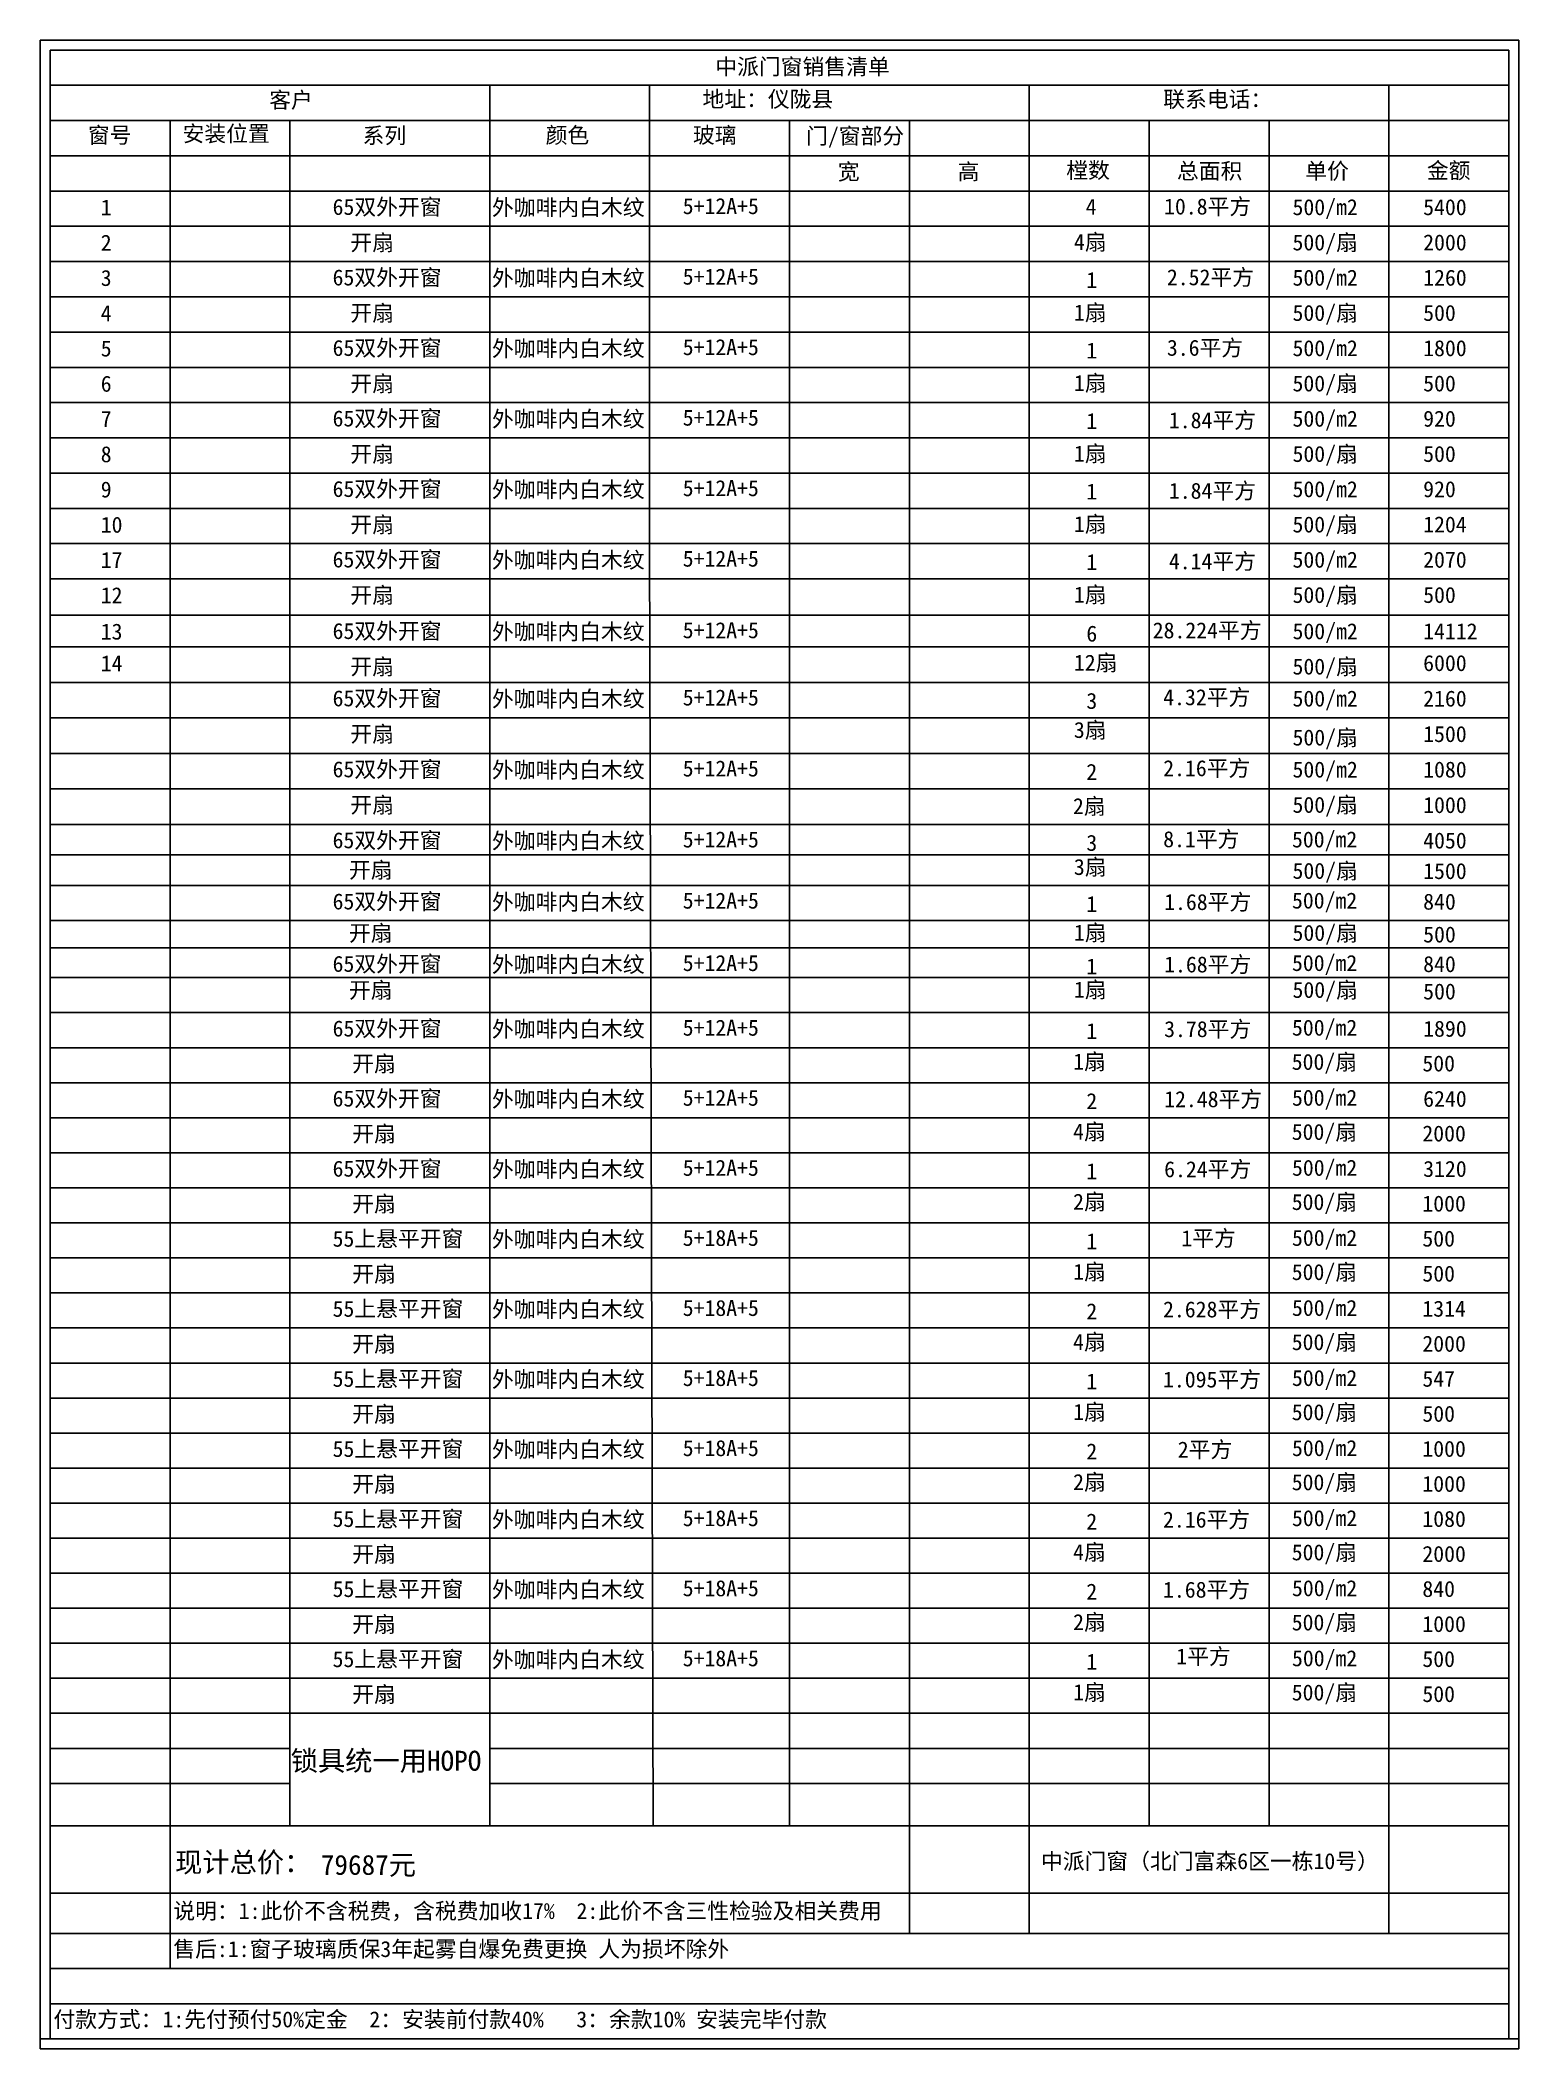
# Model space of a CAD drawing. Header units: inches. Extents: x -138455 to 599497, y -747149 to 13167.
# Drawn here: x 88577 to 95977, y -74723 to -64668 of the extents above; entities that cross this region are included whole.
import ezdxf

# ---------------------------------------------------------------- set-up
doc = ezdxf.new("R2010")
doc.units = ezdxf.units.IN
doc.header["$MEASUREMENT"] = 0
doc.layers.add('0 @ 1', color=7, linetype='Continuous')
doc.styles.add('Annotative', font='arialbd.ttf')

msp = doc.modelspace()

# ---------------------------------------------------------------- texts
at = {"layer": '0 @ 1', "attachment_point": 1, "style": 'Annotative'}
for s, width, heights, insert, char_height in [('{\\fSimSun|b1|i0|c134|p2;中派门窗销售清单}', 1381.442, [0], (91955.4, -64760.4), 80), ('{\\fSimSun|b1|i0|c134|p2;客户}', 485.592, [0], (89722.9, -64927.1), 80), ('{\\fSimSun|b1|i0|c134|p2;地址：仪陇县}', 1564.514, [0], (91891.2, -64922.9), 80), ('{\\fSimSun|b1|i0|c134|p2;联系电话：}', 603.897, [0], (94196.8, -64923.2), 80), ('{\\fSimSun|b1|i0|c134|p2;窗号}', 485.592, [0], (88815.4, -65102.9), 80), ('{\\fSimSun|b1|i0|c134|p2;安装位置}', 485.592, [0], (89289.3, -65095.8), 80), ('{\\fSimSun|b1|i0|c134|p2;系列}', 485.592, [0], (90190.2, -65105.1), 80), ('{\\fSimSun|b1|i0|c134|p2;颜色}', 485.592, [0], (91106.1, -65103.2), 80), ('{\\fSimSun|b1|i0|c134|p2;玻璃}', 485.592, [0], (91843.5, -65103.2), 80), ('{\\fSimSun|b1|i0|c134|p2;门/窗部分}', 603.897, [0], (92409.9, -65107.1), 80), ('{\\fSimSun|b1|i0|c134|p2;宽}', 603.897, [0], (92568.3, -65285.9), 80), ('{\\fSimSun|b1|i0|c134|p2;高}', 603.897, [0], (93168.3, -65285.9), 80), ('{\\fSimSun|b1|i0|c134|p2;樘数}', 603.897, [0], (93711.6, -65278.8), 80), ('{\\fSimSun|b1|i0|c134|p2;总面积}', 603.897, [0], (94265.5, -65282.7), 80), ('{\\fSimSun|b1|i0|c134|p2;单价}', 603.897, [0], (94907.9, -65282.7), 80), ('{\\fSimSun|b1|i0|c134|p2;金额}', 603.897, [0], (95516.5, -65279.9), 80), ('{\\fSimSun|b1|i0|c134|p2;65双外开窗}', 921.091, [0], (90040.1, -65462.5), 80), ('{\\fSimSun|b1|i0|c134|p2;外咖啡内白木纹}', 840.838, [0], (90837.7, -65465.2), 80), ('{\\fSimSun|b1|i0|c134|p2;10.8平方}', 753.781, [0], (94201.3, -65460.4), 80), ('{\\fSimSun|b1|i0|c134|p2;1}', 485.592, [0], (88879.8, -65465.2), 80), ('{\\fSimSun|b1|i0|c134|p2;5+12A+5}', 753.781, [0], (91792.4, -65458.5), 80), ('{\\fSimSun|b1|i0|c134|p2;4}', 753.781, [0], (93809.1, -65461.7), 80), ('{\\fSimSun|b1|i0|c134|p2;500/m2}', 753.781, [0], (94844.2, -65463.7), 80), ('{\\fSimSun|b1|i0|c134|p2;5400}', 753.781, [0], (95498.1, -65463.7), 80), ('{\\fSimSun|b1|i0|c134|p2;2}', 485.592, [0], (88879.8, -65641.7), 80), ('{\\fSimSun|b1|i0|c134|p2;开扇}', 921.091, [0], (90129, -65640.8), 80), ('{\\fSimSun|b1|i0|c134|p2;4扇}', 753.781, [0], (93750, -65638.2), 80), ('{\\fSimSun|b1|i0|c134|p2;500/扇}', 753.781, [0], (94844.2, -65640.2), 80), ('{\\fSimSun|b1|i0|c134|p2;2000}', 753.781, [0], (95498.1, -65640.2), 80), ('{\\fSimSun|b1|i0|c134|p2;3}', 485.592, [0], (88879.8, -65818.1), 80), ('{\\fSimSun|b1|i0|c134|p2;65双外开窗}', 921.091, [0], (90040.1, -65815.5), 80), ('{\\fSimSun|b1|i0|c134|p2;外咖啡内白木纹}', 840.838, [0], (90837.7, -65818.2), 80), ('{\\fSimSun|b1|i0|c134|p2;5+12A+5}', 753.781, [0], (91792.4, -65811.5), 80), ('{\\fSimSun|b1|i0|c134|p2;1}', 753.781, [0], (93812.3, -65828.3), 80), ('{\\fSimSun|b1|i0|c134|p2;2.52平方}', 753.781, [0], (94215.5, -65814.7), 80), ('{\\fSimSun|b1|i0|c134|p2;500/m2}', 753.781, [0], (94844.2, -65816.7), 80), ('{\\fSimSun|b1|i0|c134|p2;1260}', 753.781, [0], (95498.1, -65816.7), 80), ('{\\fSimSun|b1|i0|c134|p2;4}', 485.592, [0], (88879.8, -65994.6), 80), ('{\\fSimSun|b1|i0|c134|p2;开扇}', 921.091, [0], (90129, -65993.7), 80), ('{\\fSimSun|b1|i0|c134|p2;1扇}', 753.781, [0], (93750, -65991.1), 80), ('{\\fSimSun|b1|i0|c134|p2;500/扇}', 753.781, [0], (94844.2, -65993.1), 80), ('{\\fSimSun|b1|i0|c134|p2;500}', 753.781, [0], (95498.1, -65993.1), 80), ('{\\fSimSun|b1|i0|c134|p2;65双外开窗}', 921.091, [0], (90040.1, -66168.4), 80), ('{\\fSimSun|b1|i0|c134|p2;外咖啡内白木纹}', 840.838, [0], (90837.7, -66171.1), 80), ('{\\fSimSun|b1|i0|c134|p2;3.6平方}', 753.781, [0], (94215.5, -66167.6), 80), ('{\\fSimSun|b1|i0|c134|p2;5}', 485.592, [0], (88879.8, -66171.1), 80), ('{\\fSimSun|b1|i0|c134|p2;5+12A+5}', 753.781, [0], (91792.4, -66164.4), 80), ('{\\fSimSun|b1|i0|c134|p2;1}', 753.781, [0], (93812.3, -66181.3), 80), ('{\\fSimSun|b1|i0|c134|p2;500/m2}', 753.781, [0], (94844.2, -66169.6), 80), ('{\\fSimSun|b1|i0|c134|p2;1800}', 753.781, [0], (95498.1, -66169.6), 80), ('{\\fSimSun|b1|i0|c134|p2;6}', 485.592, [0], (88879.8, -66347.6), 80), ('{\\fSimSun|b1|i0|c134|p2;开扇}', 921.091, [0], (90129, -66346.6), 80), ('{\\fSimSun|b1|i0|c134|p2;1扇}', 753.781, [0], (93750, -66344.1), 80), ('{\\fSimSun|b1|i0|c134|p2;500/扇}', 753.781, [0], (94844.2, -66346.1), 80), ('{\\fSimSun|b1|i0|c134|p2;500}', 753.781, [0], (95498.1, -66346.1), 80), ('{\\fSimSun|b1|i0|c134|p2;7}', 485.592, [0], (88879.8, -66524), 80), ('{\\fSimSun|b1|i0|c134|p2;65双外开窗}', 921.091, [0], (90040.1, -66521.4), 80), ('{\\fSimSun|b1|i0|c134|p2;外咖啡内白木纹}', 840.838, [0], (90837.7, -66524), 80), ('{\\fSimSun|b1|i0|c134|p2;5+12A+5}', 753.781, [0], (91792.4, -66517.4), 80), ('{\\fSimSun|b1|i0|c134|p2;1}', 753.781, [0], (93812.3, -66534.2), 80), ('{\\fSimSun|b1|i0|c134|p2;1.84平方}', 753.781, [0], (94225.4, -66530.5), 80), ('{\\fSimSun|b1|i0|c134|p2;500/m2}', 753.781, [0], (94844.2, -66522.6), 80), ('{\\fSimSun|b1|i0|c134|p2;920}', 753.781, [0], (95498.1, -66522.6), 80), ('{\\fSimSun|b1|i0|c134|p2;8}', 485.592, [0], (88879.8, -66700.5), 80), ('{\\fSimSun|b1|i0|c134|p2;开扇}', 921.091, [0], (90129, -66699.6), 80), ('{\\fSimSun|b1|i0|c134|p2;1扇}', 753.781, [0], (93750, -66697), 80), ('{\\fSimSun|b1|i0|c134|p2;500/扇}', 753.781, [0], (94844.2, -66699), 80), ('{\\fSimSun|b1|i0|c134|p2;500}', 753.781, [0], (95498.1, -66699), 80), ('{\\fSimSun|b1|i0|c134|p2;65双外开窗}', 921.091, [0], (90040.1, -66874.3), 80), ('{\\fSimSun|b1|i0|c134|p2;9}', 485.592, [0], (88879.8, -66877), 80), ('{\\fSimSun|b1|i0|c134|p2;外咖啡内白木纹}', 840.838, [0], (90837.7, -66877), 80), ('{\\fSimSun|b1|i0|c134|p2;5+12A+5}', 753.781, [0], (91792.4, -66870.3), 80), ('{\\fSimSun|b1|i0|c134|p2;1}', 753.781, [0], (93812.3, -66887.1), 80), ('{\\fSimSun|b1|i0|c134|p2;1.84平方}', 753.781, [0], (94225.4, -66883.5), 80), ('{\\fSimSun|b1|i0|c134|p2;500/m2}', 753.781, [0], (94844.2, -66875.5), 80), ('{\\fSimSun|b1|i0|c134|p2;920}', 753.781, [0], (95498.1, -66875.5), 80), ('{\\fSimSun|b1|i0|c134|p2;10}', 485.592, [0], (88879.8, -67053.4), 80), ('{\\fSimSun|b1|i0|c134|p2;开扇}', 921.091, [0], (90129, -67052.5), 80), ('{\\fSimSun|b1|i0|c134|p2;1扇}', 753.781, [0], (93750, -67050), 80), ('{\\fSimSun|b1|i0|c134|p2;500/扇}', 753.781, [0], (94844.2, -67052), 80), ('{\\fSimSun|b1|i0|c134|p2;1204}', 753.781, [0], (95498.1, -67052), 80), ('{\\fSimSun|b1|i0|c134|p2;17}', 485.592, [0], (88879.8, -67229.9), 80), ('{\\fSimSun|b1|i0|c134|p2;65双外开窗}', 921.091, [0], (90040.1, -67227.2), 80), ('{\\fSimSun|b1|i0|c134|p2;外咖啡内白木纹}', 840.838, [0], (90837.7, -67229.9), 80), ('{\\fSimSun|b1|i0|c134|p2;5+12A+5}', 753.781, [0], (91792.4, -67223.2), 80), ('{\\fSimSun|b1|i0|c134|p2;1}', 753.781, [0], (93812.3, -67240.1), 80), ('{\\fSimSun|b1|i0|c134|p2;4.14平方}', 753.781, [0], (94225.4, -67236.4), 80), ('{\\fSimSun|b1|i0|c134|p2;500/m2}', 753.781, [0], (94844.2, -67228.4), 80), ('{\\fSimSun|b1|i0|c134|p2;2070}', 753.781, [0], (95498.1, -67228.4), 80), ('{\\fSimSun|b1|i0|c134|p2;12}', 485.592, [0], (88879.8, -67406.4), 80), ('{\\fSimSun|b1|i0|c134|p2;开扇}', 921.091, [0], (90129, -67405.5), 80), ('{\\fSimSun|b1|i0|c134|p2;1扇}', 753.781, [0], (93750, -67402.9), 80), ('{\\fSimSun|b1|i0|c134|p2;500/扇}', 753.781, [0], (94844.2, -67404.9), 80), ('{\\fSimSun|b1|i0|c134|p2;500}', 753.781, [0], (95498.1, -67404.9), 80), ('{\\fSimSun|b1|i0|c134|p2;13}', 485.592, [0], (88879.8, -67588.2), 80), ('{\\fSimSun|b1|i0|c134|p2;65双外开窗}', 921.091, [0], (90040.1, -67585.5), 80), ('{\\fSimSun|b1|i0|c134|p2;外咖啡内白木纹}', 840.838, [0], (90837.7, -67588.2), 80), ('{\\fSimSun|b1|i0|c134|p2;5+12A+5}', 753.781, [0], (91792.4, -67581.5), 80), ('{\\fSimSun|b1|i0|c134|p2;6}', 753.781, [0], (93812.3, -67598.3), 80), ('{\\fSimSun|b1|i0|c134|p2;28.224平方}', 753.781, [0], (94144.5, -67582.2), 80), ('{\\fSimSun|b1|i0|c134|p2;500/m2}', 753.781, [0], (94844.2, -67586.7), 80), ('{\\fSimSun|b1|i0|c134|p2;14112}', 753.781, [0], (95498.1, -67586.7), 80), ('{\\fSimSun|b1|i0|c134|p2;14}', 485.592, [0], (88879.8, -67747.3), 80), ('{\\fSimSun|b1|i0|c134|p2;开扇}', 921.091, [0], (90129, -67763.7), 80), ('{\\fSimSun|b1|i0|c134|p2;12扇}', 753.781, [0], (93750, -67743.8), 80), ('{\\fSimSun|b1|i0|c134|p2;500/扇}', 753.781, [0], (94844.2, -67763.2), 80), ('{\\fSimSun|b1|i0|c134|p2;6000}', 753.781, [0], (95498.1, -67745.8), 80), ('{\\fSimSun|b1|i0|c134|p2;65双外开窗}', 921.091, [0], (90040.1, -67922.3), 80), ('{\\fSimSun|b1|i0|c134|p2;外咖啡内白木纹}', 840.838, [0], (90837.7, -67925), 80), ('{\\fSimSun|b1|i0|c134|p2;5+12A+5}', 753.781, [0], (91792.4, -67918.3), 80), ('{\\fSimSun|b1|i0|c134|p2;3}', 753.781, [0], (93812.3, -67935.1), 80), ('{\\fSimSun|b1|i0|c134|p2;4.32平方}', 753.781, [0], (94197.1, -67916.8), 80), ('{\\fSimSun|b1|i0|c134|p2;500/m2}', 753.781, [0], (94844.2, -67923.5), 80), ('{\\fSimSun|b1|i0|c134|p2;2160}', 753.781, [0], (95498.1, -67923.5), 80), ('{\\fSimSun|b1|i0|c134|p2;3扇}', 753.781, [0], (93750, -68080.6), 80), ('{\\fSimSun|b1|i0|c134|p2;开扇}', 921.091, [0], (90129, -68100.5), 80), ('{\\fSimSun|b1|i0|c134|p2;500/扇}', 753.781, [0], (94844.2, -68118.5), 80), ('{\\fSimSun|b1|i0|c134|p2;1500}', 753.781, [0], (95498.1, -68101.1), 80), ('{\\fSimSun|b1|i0|c134|p2;65双外开窗}', 921.091, [0], (90040.1, -68277.6), 80), ('{\\fSimSun|b1|i0|c134|p2;外咖啡内白木纹}', 840.838, [0], (90837.7, -68280.3), 80), ('{\\fSimSun|b1|i0|c134|p2;2.16平方}', 753.781, [0], (94197.1, -68272.1), 80), ('{\\fSimSun|b1|i0|c134|p2;5+12A+5}', 753.781, [0], (91792.4, -68273.6), 80), ('{\\fSimSun|b1|i0|c134|p2;2}', 753.781, [0], (93812.3, -68290.4), 80), ('{\\fSimSun|b1|i0|c134|p2;500/m2}', 753.781, [0], (94844.2, -68278.8), 80), ('{\\fSimSun|b1|i0|c134|p2;1080}', 753.781, [0], (95498.1, -68278.8), 80), ('{\\fSimSun|b1|i0|c134|p2;开扇}', 921.091, [0], (90129, -68455.8), 80), ('{\\fSimSun|b1|i0|c134|p2;2扇}', 753.781, [0], (93745.3, -68462.1), 80), ('{\\fSimSun|b1|i0|c134|p2;500/扇}', 753.781, [0], (94844.2, -68455.3), 80), ('{\\fSimSun|b1|i0|c134|p2;1000}', 753.781, [0], (95498.1, -68456.4), 80), ('{\\fSimSun|b1|i0|c134|p2;65双外开窗}', 921.091, [0], (90040.1, -68632.9), 80), ('{\\fSimSun|b1|i0|c134|p2;外咖啡内白木纹}', 840.838, [0], (90837.7, -68635.6), 80), ('{\\fSimSun|b1|i0|c134|p2;5+12A+5}', 753.781, [0], (91792.4, -68628.9), 80), ('{\\fSimSun|b1|i0|c134|p2;3}', 753.781, [0], (93812.3, -68645.7), 80), ('{\\fSimSun|b1|i0|c134|p2;8.1平方}', 753.781, [0], (94197.1, -68627.5), 80), ('{\\fSimSun|b1|i0|c134|p2;500/m2}', 753.781, [0], (94841.5, -68628.7), 80), ('{\\fSimSun|b1|i0|c134|p2;4050}', 753.781, [0], (95498.1, -68634.1), 80), ('{\\fSimSun|b1|i0|c134|p2;开扇}', 921.091, [0], (90121.8, -68781.6), 80), ('{\\fSimSun|b1|i0|c134|p2;3扇}', 753.781, [0], (93750, -68766.5), 80), ('{\\fSimSun|b1|i0|c134|p2;500/扇}', 753.781, [0], (94844.2, -68785.8), 80), ('{\\fSimSun|b1|i0|c134|p2;1500}', 753.781, [0], (95498.1, -68787), 80), ('{\\fSimSun|b1|i0|c134|p2;65双外开窗}', 921.091, [0], (90040.1, -68939), 80), ('{\\fSimSun|b1|i0|c134|p2;外咖啡内白木纹}', 840.838, [0], (90837.7, -68941.6), 80), ('{\\fSimSun|b1|i0|c134|p2;5+12A+5}', 753.781, [0], (91792.4, -68935), 80), ('{\\fSimSun|b1|i0|c134|p2;1}', 753.781, [0], (93812.3, -68951.8), 80), ('{\\fSimSun|b1|i0|c134|p2;1.68平方}', 753.781, [0], (94201.8, -68942), 80), ('{\\fSimSun|b1|i0|c134|p2;500/m2}', 753.781, [0], (94841.5, -68934.7), 80), ('{\\fSimSun|b1|i0|c134|p2;840}', 753.781, [0], (95498.1, -68940.2), 80), ('{\\fSimSun|b1|i0|c134|p2;开扇}', 921.091, [0], (90121.8, -69097.5), 80), ('{\\fSimSun|b1|i0|c134|p2;1扇}', 753.781, [0], (93750, -69095), 80), ('{\\fSimSun|b1|i0|c134|p2;500/扇}', 753.781, [0], (94844.2, -69096.4), 80), ('{\\fSimSun|b1|i0|c134|p2;500}', 753.781, [0], (95498.1, -69104.3), 80), ('{\\fSimSun|b1|i0|c134|p2;65双外开窗}', 921.091, [0], (90040.1, -69251.4), 80), ('{\\fSimSun|b1|i0|c134|p2;外咖啡内白木纹}', 840.838, [0], (90837.7, -69254.1), 80), ('{\\fSimSun|b1|i0|c134|p2;5+12A+5}', 753.781, [0], (91792.4, -69247.4), 80), ('{\\fSimSun|b1|i0|c134|p2;1}', 753.781, [0], (93812.3, -69264.2), 80), ('{\\fSimSun|b1|i0|c134|p2;1.68平方}', 753.781, [0], (94201.8, -69254.4), 80), ('{\\fSimSun|b1|i0|c134|p2;500/m2}', 753.781, [0], (94841.5, -69247.2), 80), ('{\\fSimSun|b1|i0|c134|p2;840}', 753.781, [0], (95498.1, -69252.6), 80), ('{\\fSimSun|b1|i0|c134|p2;开扇}', 921.091, [0], (90121.8, -69382.9), 80), ('{\\fSimSun|b1|i0|c134|p2;1扇}', 753.781, [0], (93750, -69380.4), 80), ('{\\fSimSun|b1|i0|c134|p2;500/扇}', 753.781, [0], (94844.2, -69381.8), 80), ('{\\fSimSun|b1|i0|c134|p2;500}', 753.781, [0], (95498.1, -69389.7), 80), ('{\\fSimSun|b1|i0|c134|p2;65双外开窗}', 921.091, [0], (90040.1, -69575.1), 80), ('{\\fSimSun|b1|i0|c134|p2;外咖啡内白木纹}', 840.838, [0], (90837.7, -69577.8), 80), ('{\\fSimSun|b1|i0|c134|p2;5+12A+5}', 753.781, [0], (91792.4, -69571.1), 80), ('{\\fSimSun|b1|i0|c134|p2;3.78平方}', 753.781, [0], (94201.8, -69578.1), 80), ('{\\fSimSun|b1|i0|c134|p2;500/m2}', 753.781, [0], (94841.5, -69570.9), 80), ('{\\fSimSun|b1|i0|c134|p2;1890}', 753.781, [0], (95498.1, -69576.3), 80), ('{\\fSimSun|b1|i0|c134|p2;1}', 753.781, [0], (93812.3, -69587.9), 80), ('{\\fSimSun|b1|i0|c134|p2;开扇}', 921.091, [0], (90138, -69751.1), 80), ('{\\fSimSun|b1|i0|c134|p2;1扇}', 753.781, [0], (93746, -69740.7), 80), ('{\\fSimSun|b1|i0|c134|p2;500/扇}', 753.781, [0], (94840.2, -69742.1), 80), ('{\\fSimSun|b1|i0|c134|p2;500}', 753.781, [0], (95494, -69749.9), 80), ('{\\fSimSun|b1|i0|c134|p2;65双外开窗}', 921.091, [0], (90040.1, -69925.8), 80), ('{\\fSimSun|b1|i0|c134|p2;外咖啡内白木纹}', 840.838, [0], (90837.7, -69928.5), 80), ('{\\fSimSun|b1|i0|c134|p2;5+12A+5}', 753.781, [0], (91792.4, -69921.8), 80), ('{\\fSimSun|b1|i0|c134|p2;2}', 753.781, [0], (93812.3, -69938.7), 80), ('{\\fSimSun|b1|i0|c134|p2;12.48平方}', 753.781, [0], (94201.8, -69928.9), 80), ('{\\fSimSun|b1|i0|c134|p2;500/m2}', 753.781, [0], (94841.5, -69921.6), 80), ('{\\fSimSun|b1|i0|c134|p2;6240}', 753.781, [0], (95498.1, -69927), 80), ('{\\fSimSun|b1|i0|c134|p2;4扇}', 753.781, [0], (93746, -70091.4), 80), ('{\\fSimSun|b1|i0|c134|p2;500/扇}', 753.781, [0], (94840.2, -70092.8), 80), ('{\\fSimSun|b1|i0|c134|p2;开扇}', 921.091, [0], (90138, -70101.9), 80), ('{\\fSimSun|b1|i0|c134|p2;2000}', 753.781, [0], (95494, -70100.7), 80), ('{\\fSimSun|b1|i0|c134|p2;65双外开窗}', 921.091, [0], (90040.1, -70276.6), 80), ('{\\fSimSun|b1|i0|c134|p2;外咖啡内白木纹}', 840.838, [0], (90837.7, -70279.2), 80), ('{\\fSimSun|b1|i0|c134|p2;5+12A+5}', 753.781, [0], (91792.4, -70272.5), 80), ('{\\fSimSun|b1|i0|c134|p2;6.24平方}', 753.781, [0], (94201.8, -70279.6), 80), ('{\\fSimSun|b1|i0|c134|p2;500/m2}', 753.781, [0], (94841.5, -70272.3), 80), ('{\\fSimSun|b1|i0|c134|p2;3120}', 753.781, [0], (95498.1, -70277.8), 80), ('{\\fSimSun|b1|i0|c134|p2;1}', 753.781, [0], (93812.3, -70289.4), 80), ('{\\fSimSun|b1|i0|c134|p2;开扇}', 921.091, [0], (90138, -70452.6), 80), ('{\\fSimSun|b1|i0|c134|p2;2扇}', 753.781, [0], (93746, -70442.1), 80), ('{\\fSimSun|b1|i0|c134|p2;500/扇}', 753.781, [0], (94840.2, -70443.6), 80), ('{\\fSimSun|b1|i0|c134|p2;1000}', 753.781, [0], (95494, -70451.4), 80), ('{\\fSimSun|b1|i0|c134|p2;55上悬平开窗}', 880.911, [138.1], (90040.1, -70627.3), 80), ('{\\fSimSun|b1|i0|c134|p2;外咖啡内白木纹}', 840.838, [0], (90837.7, -70630), 80), ('{\\fSimSun|b1|i0|c134|p2;5+18A+5}', 753.781, [0], (91792.4, -70623.3), 80), ('{\\fSimSun|b1|i0|c134|p2;1}', 753.781, [0], (93812.3, -70640.1), 80), ('{\\fSimSun|b1|i0|c134|p2;1平方}', 753.781, [0], (94288, -70624.9), 80), ('{\\fSimSun|b1|i0|c134|p2;500/m2}', 753.781, [0], (94841.5, -70623.1), 80), ('{\\fSimSun|b1|i0|c134|p2;500}', 753.781, [0], (95494, -70626.8), 80), ('{\\fSimSun|b1|i0|c134|p2;1扇}', 753.781, [0], (93746, -70792.9), 80), ('{\\fSimSun|b1|i0|c134|p2;500/扇}', 753.781, [0], (94840.2, -70794.3), 80), ('{\\fSimSun|b1|i0|c134|p2;开扇}', 921.091, [0], (90138, -70803.3), 80), ('{\\fSimSun|b1|i0|c134|p2;500}', 753.781, [0], (95494, -70802.1), 80), ('{\\fSimSun|b1|i0|c134|p2;55上悬平开窗}', 880.911, [138.1], (90040.1, -70978), 80), ('{\\fSimSun|b1|i0|c134|p2;外咖啡内白木纹}', 840.838, [0], (90837.7, -70980.7), 80), ('{\\fSimSun|b1|i0|c134|p2;5+18A+5}', 753.781, [0], (91792.4, -70974), 80), ('{\\fSimSun|b1|i0|c134|p2;2.628平方}', 753.781, [0], (94196.2, -70981.2), 80), ('{\\fSimSun|b1|i0|c134|p2;500/m2}', 753.781, [0], (94841.5, -70973.8), 80), ('{\\fSimSun|b1|i0|c134|p2;1314}', 753.781, [0], (95494, -70977.5), 80), ('{\\fSimSun|b1|i0|c134|p2;2}', 753.781, [0], (93812.3, -70990.9), 80), ('{\\fSimSun|b1|i0|c134|p2;开扇}', 921.091, [0], (90138, -71154.1), 80), ('{\\fSimSun|b1|i0|c134|p2;4扇}', 753.781, [0], (93746, -71143.6), 80), ('{\\fSimSun|b1|i0|c134|p2;500/扇}', 753.781, [0], (94840.2, -71145), 80), ('{\\fSimSun|b1|i0|c134|p2;2000}', 753.781, [0], (95494, -71152.9), 80), ('{\\fSimSun|b1|i0|c134|p2;55上悬平开窗}', 880.911, [138.1], (90040.1, -71328.7), 80), ('{\\fSimSun|b1|i0|c134|p2;外咖啡内白木纹}', 840.838, [0], (90837.7, -71331.4), 80), ('{\\fSimSun|b1|i0|c134|p2;5+18A+5}', 753.781, [0], (91792.4, -71324.7), 80), ('{\\fSimSun|b1|i0|c134|p2;1}', 753.781, [0], (93812.3, -71341.6), 80), ('{\\fSimSun|b1|i0|c134|p2;1.095平方}', 753.781, [0], (94196.2, -71332), 80), ('{\\fSimSun|b1|i0|c134|p2;500/m2}', 753.781, [0], (94841.5, -71324.5), 80), ('{\\fSimSun|b1|i0|c134|p2;547}', 753.781, [0], (95494, -71328.2), 80), ('{\\fSimSun|b1|i0|c134|p2;1扇}', 753.781, [0], (93746, -71494.3), 80), ('{\\fSimSun|b1|i0|c134|p2;500/扇}', 753.781, [0], (94840.2, -71495.8), 80), ('{\\fSimSun|b1|i0|c134|p2;开扇}', 921.091, [0], (90138, -71504.8), 80), ('{\\fSimSun|b1|i0|c134|p2;500}', 753.781, [0], (95494, -71503.6), 80), ('{\\fSimSun|b1|i0|c134|p2;55上悬平开窗}', 880.911, [138.1], (90040.1, -71679.5), 80), ('{\\fSimSun|b1|i0|c134|p2;外咖啡内白木纹}', 840.838, [0], (90837.7, -71682.2), 80), ('{\\fSimSun|b1|i0|c134|p2;5+18A+5}', 753.781, [0], (91792.4, -71675.5), 80), ('{\\fSimSun|b1|i0|c134|p2;2平方}', 753.781, [0], (94269.9, -71682.7), 80), ('{\\fSimSun|b1|i0|c134|p2;500/m2}', 753.781, [0], (94841.5, -71675.3), 80), ('{\\fSimSun|b1|i0|c134|p2;1000}', 753.781, [0], (95494, -71679), 80), ('{\\fSimSun|b1|i0|c134|p2;2}', 753.781, [0], (93812.3, -71692.3), 80), ('{\\fSimSun|b1|i0|c134|p2;开扇}', 921.091, [0], (90138, -71855.5), 80), ('{\\fSimSun|b1|i0|c134|p2;2扇}', 753.781, [0], (93746, -71845.1), 80), ('{\\fSimSun|b1|i0|c134|p2;500/扇}', 753.781, [0], (94840.2, -71846.5), 80), ('{\\fSimSun|b1|i0|c134|p2;1000}', 753.781, [0], (95494, -71854.3), 80), ('{\\fSimSun|b1|i0|c134|p2;55上悬平开窗}', 880.911, [138.1], (90040.1, -72030.2), 80), ('{\\fSimSun|b1|i0|c134|p2;外咖啡内白木纹}', 840.838, [0], (90837.7, -72032.9), 80), ('{\\fSimSun|b1|i0|c134|p2;5+18A+5}', 753.781, [0], (91792.4, -72026.2), 80), ('{\\fSimSun|b1|i0|c134|p2;2}', 753.781, [0], (93812.3, -72043), 80), ('{\\fSimSun|b1|i0|c134|p2;2.16平方}', 753.781, [0], (94196.2, -72033.4), 80), ('{\\fSimSun|b1|i0|c134|p2;500/m2}', 753.781, [0], (94841.5, -72026), 80), ('{\\fSimSun|b1|i0|c134|p2;1080}', 753.781, [0], (95494, -72029.7), 80), ('{\\fSimSun|b1|i0|c134|p2;4扇}', 753.781, [0], (93746, -72195.8), 80), ('{\\fSimSun|b1|i0|c134|p2;500/扇}', 753.781, [0], (94840.2, -72197.2), 80), ('{\\fSimSun|b1|i0|c134|p2;开扇}', 921.091, [0], (90138, -72206.3), 80), ('{\\fSimSun|b1|i0|c134|p2;2000}', 753.781, [0], (95494, -72205.1), 80), ('{\\fSimSun|b1|i0|c134|p2;55上悬平开窗}', 880.911, [138.1], (90040.1, -72380.9), 80), ('{\\fSimSun|b1|i0|c134|p2;外咖啡内白木纹}', 840.838, [0], (90837.7, -72383.6), 80), ('{\\fSimSun|b1|i0|c134|p2;5+18A+5}', 753.781, [0], (91792.4, -72376.9), 80), ('{\\fSimSun|b1|i0|c134|p2;1.68平方}', 753.781, [0], (94196.2, -72384.2), 80), ('{\\fSimSun|b1|i0|c134|p2;500/m2}', 753.781, [0], (94841.5, -72376.7), 80), ('{\\fSimSun|b1|i0|c134|p2;840}', 753.781, [0], (95494, -72380.4), 80), ('{\\fSimSun|b1|i0|c134|p2;2}', 753.781, [0], (93812.3, -72393.8), 80), ('{\\fSimSun|b1|i0|c134|p2;开扇}', 921.091, [0], (90138, -72557), 80), ('{\\fSimSun|b1|i0|c134|p2;2扇}', 753.781, [0], (93746, -72546.5), 80), ('{\\fSimSun|b1|i0|c134|p2;500/扇}', 753.781, [0], (94840.2, -72548), 80), ('{\\fSimSun|b1|i0|c134|p2;1000}', 753.781, [0], (95494, -72555.8), 80), ('{\\fSimSun|b1|i0|c134|p2;55上悬平开窗}', 880.911, [138.1], (90040.1, -72731.7), 80), ('{\\fSimSun|b1|i0|c134|p2;外咖啡内白木纹}', 840.838, [0], (90837.7, -72734.4), 80), ('{\\fSimSun|b1|i0|c134|p2;5+18A+5}', 753.781, [0], (91792.4, -72727.7), 80), ('{\\fSimSun|b1|i0|c134|p2;1}', 753.781, [0], (93812.3, -72744.5), 80), ('{\\fSimSun|b1|i0|c134|p2;1平方}', 753.781, [0], (94262.5, -72718.3), 80), ('{\\fSimSun|b1|i0|c134|p2;500/m2}', 753.781, [0], (94841.5, -72727.5), 80), ('{\\fSimSun|b1|i0|c134|p2;500}', 753.781, [0], (95494, -72731.1), 80), ('{\\fSimSun|b1|i0|c134|p2;开扇}', 921.091, [0], (90138, -72907.7), 80), ('{\\fSimSun|b1|i0|c134|p2;1扇}', 753.781, [0], (93746, -72897.3), 80), ('{\\fSimSun|b1|i0|c134|p2;500/扇}', 753.781, [0], (94840.2, -72898.7), 80), ('{\\fSimSun|b1|i0|c134|p2;500}', 753.781, [0], (95494, -72906.5), 80), ('{\\fSimSun|b1|i0|c134|p2;锁具统一用HOPO}', 2644.65, [0], (89830.5, -73230.4), 100), ('{\\fSimSun|b1|i0|c134|p2;现计总价：}', 693.131, [0], (89251.7, -73738.8), 100), ('{\\fSimSun|b1|i0|c134|p2;79687元 }', 2644.65, [0], (89981.1, -73751.6), 100), ('{\\fSimSun|b1|i0|c134|p2;中派门窗（北门富森6区一栋10号）}', 1756.126, [0], (93585.3, -73743.1), 80), ('{\\fSimSun|b1|i0|c134|p2;说明：1:此价不含税费，含税费加收17%  2:此价不含三性检验及相关费用}', 3920.385, [0], (89243, -73992.1), 80), ('{\\fSimSun|b1|i0|c134|p2;售后:1:窗子玻璃质保3年起雾自爆免费更换 人为损坏除外  }', 6510.182, [0], (89243, -74183), 80), ('{\\fSimSun|b1|i0|c134|p2;付款方式：1:先付预付50%定金  2：安装前付款40%   3：余款10% 安装完毕付款}', 6510.182, [0], (88643, -74535), 80)]:
    msp.add_mtext_dynamic_manual_height_columns(s, width=width, gutter_width=903.5, heights=heights, dxfattribs=dict(at, insert=insert, char_height=char_height))

# ---------------------------------------------------------------- linework, layer by layer
for p, q in [((95976.7, -64667.9), (88576.7, -64667.9)), ((88576.7, -64667.9), (88576.7, -74722.5)), ((95926.7, -64717.9), (88626.7, -64717.9)), ((88626.7, -64717.9), (88626.7, -74672.5)), ((95926.7, -64717.9), (95926.7, -74672.5)), ((95976.7, -64667.9), (95976.7, -74722.5)), ((95926.7, -64893.9), (88626.7, -64893.9)), ((90826.7, -64893.9), (90826.7, -66658.6)), ((91626.7, -64893.9), (91626.7, -67188)), ((93526.7, -64893.9), (93526.7, -74144.5)), ((95326.7, -64893.9), (95326.7, -66658.6)), ((88626.7, -65070.3), (95926.7, -65070.3)), ((89226.7, -65070.3), (89226.7, -66658.6)), ((89826.7, -65070.3), (89826.7, -66658.6)), ((92326.7, -65070.3), (92326.7, -67188)), ((92926.7, -65070.3), (92926.7, -74144.5)), ((94126.7, -65070.3), (94126.7, -73606.2)), ((94726.7, -65070.3), (94726.7, -66658.6)), ((88626.7, -65246.8), (95926.7, -65246.8)), ((88626.7, -65423.3), (95926.7, -65423.3)), ((88626.7, -65599.7), (95926.7, -65599.7)), ((88626.7, -65776.2), (95926.7, -65776.2)), ((88626.7, -65952.7), (95926.7, -65952.7)), ((88626.7, -66129.2), (95926.7, -66129.2)), ((88626.7, -66305.6), (95926.7, -66305.6)), ((88626.7, -66482.1), (95926.7, -66482.1)), ((88626.7, -66658.6), (95926.7, -66658.6)), ((89226.7, -66658.6), (89226.7, -67364.5)), ((89826.7, -66658.6), (89826.7, -67188)), ((90826.7, -66658.6), (90826.7, -67188)), ((94726.7, -66658.6), (94726.7, -73606.2)), ((95326.7, -66658.6), (95326.7, -74144.5)), ((88626.7, -66835), (95926.7, -66835)), ((88626.7, -67011.5), (95926.7, -67011.5)), ((88626.7, -67188), (95926.7, -67188)), ((89826.7, -67188), (89826.7, -73606.2)), ((90826.7, -67188), (90826.7, -73606.2)), ((91626.7, -67188), (91644.2, -73606.2)), ((92326.7, -67188), (92326.7, -73606.2)), ((88626.7, -67364.5), (95926.7, -67364.5)), ((89226.7, -67364.5), (89226.7, -74320.5)), ((88626.7, -67546.2), (95926.7, -67546.2)), ((88626.7, -67705.4), (95926.7, -67705.4)), ((88626.7, -67883), (95926.7, -67883)), ((88626.7, -68060.7), (95926.7, -68060.7)), ((88626.7, -68238.3), (95926.7, -68238.3)), ((88626.7, -68416), (95926.7, -68416)), ((88626.7, -68593.6), (95926.7, -68593.6)), ((88626.7, -68746.6), (95926.7, -68746.6)), ((88626.7, -68899.7), (95926.7, -68899.7)), ((88626.7, -69075.1), (95926.7, -69075.1)), ((88626.7, -69212.1), (95926.7, -69212.1)), ((88626.7, -69360.5), (95926.7, -69360.5)), ((88626.7, -69535.8), (95926.7, -69535.8)), ((88626.7, -69711.2), (95926.7, -69711.2)), ((88626.7, -69886.6), (95926.7, -69886.6)), ((88626.7, -70061.9), (95926.7, -70061.9)), ((88626.7, -70237.3), (95926.7, -70237.3)), ((88626.7, -70412.7), (95926.7, -70412.7)), ((88626.7, -70588), (95926.7, -70588)), ((88626.7, -70763.4), (95926.7, -70763.4)), ((88626.7, -70938.8), (95926.7, -70938.8)), ((88626.7, -71114.1), (95926.7, -71114.1)), ((88626.7, -71289.5), (95926.7, -71289.5)), ((88626.7, -71464.9), (95926.7, -71464.9)), ((88626.7, -71640.2), (95926.7, -71640.2)), ((88626.7, -71815.6), (95926.7, -71815.6)), ((88626.7, -71990.9), (95926.7, -71990.9)), ((88626.7, -72166.3), (95926.7, -72166.3)), ((88626.7, -72341.7), (95926.7, -72341.7)), ((88626.7, -72517), (95926.7, -72517)), ((88626.7, -72692.4), (95926.7, -72692.4)), ((88626.7, -72867.8), (95926.7, -72867.8)), ((88626.7, -73043.1), (95926.7, -73043.1)), ((88626.7, -73218.5), (89826.7, -73218.5)), ((90826.7, -73218.5), (95926.7, -73218.5)), ((88626.7, -73393.9), (89826.7, -73393.9)), ((90826.7, -73393.9), (95926.7, -73393.9)), ((88626.7, -73606.2), (95926.7, -73606.2)), ((88626.7, -73943.7), (95926.7, -73943.7)), ((88626.7, -74144.5), (95926.7, -74144.5)), ((88626.7, -74320.5), (95926.7, -74320.5)), ((88626.7, -74496.5), (95926.7, -74496.5)), ((88576.7, -74672.5), (95976.7, -74672.5)), ((88576.7, -74722.5), (95976.7, -74722.5))]:
    msp.add_line(p, q)

msp.set_redraw_order([(e.dxf.handle, doc.entitydb.next_handle()) for e in msp.query("TEXT MTEXT ATTDEF DIMENSION ARC_DIMENSION")])  # texts and dimensions are drawn at this point

doc.saveas('drawing.dxf')
